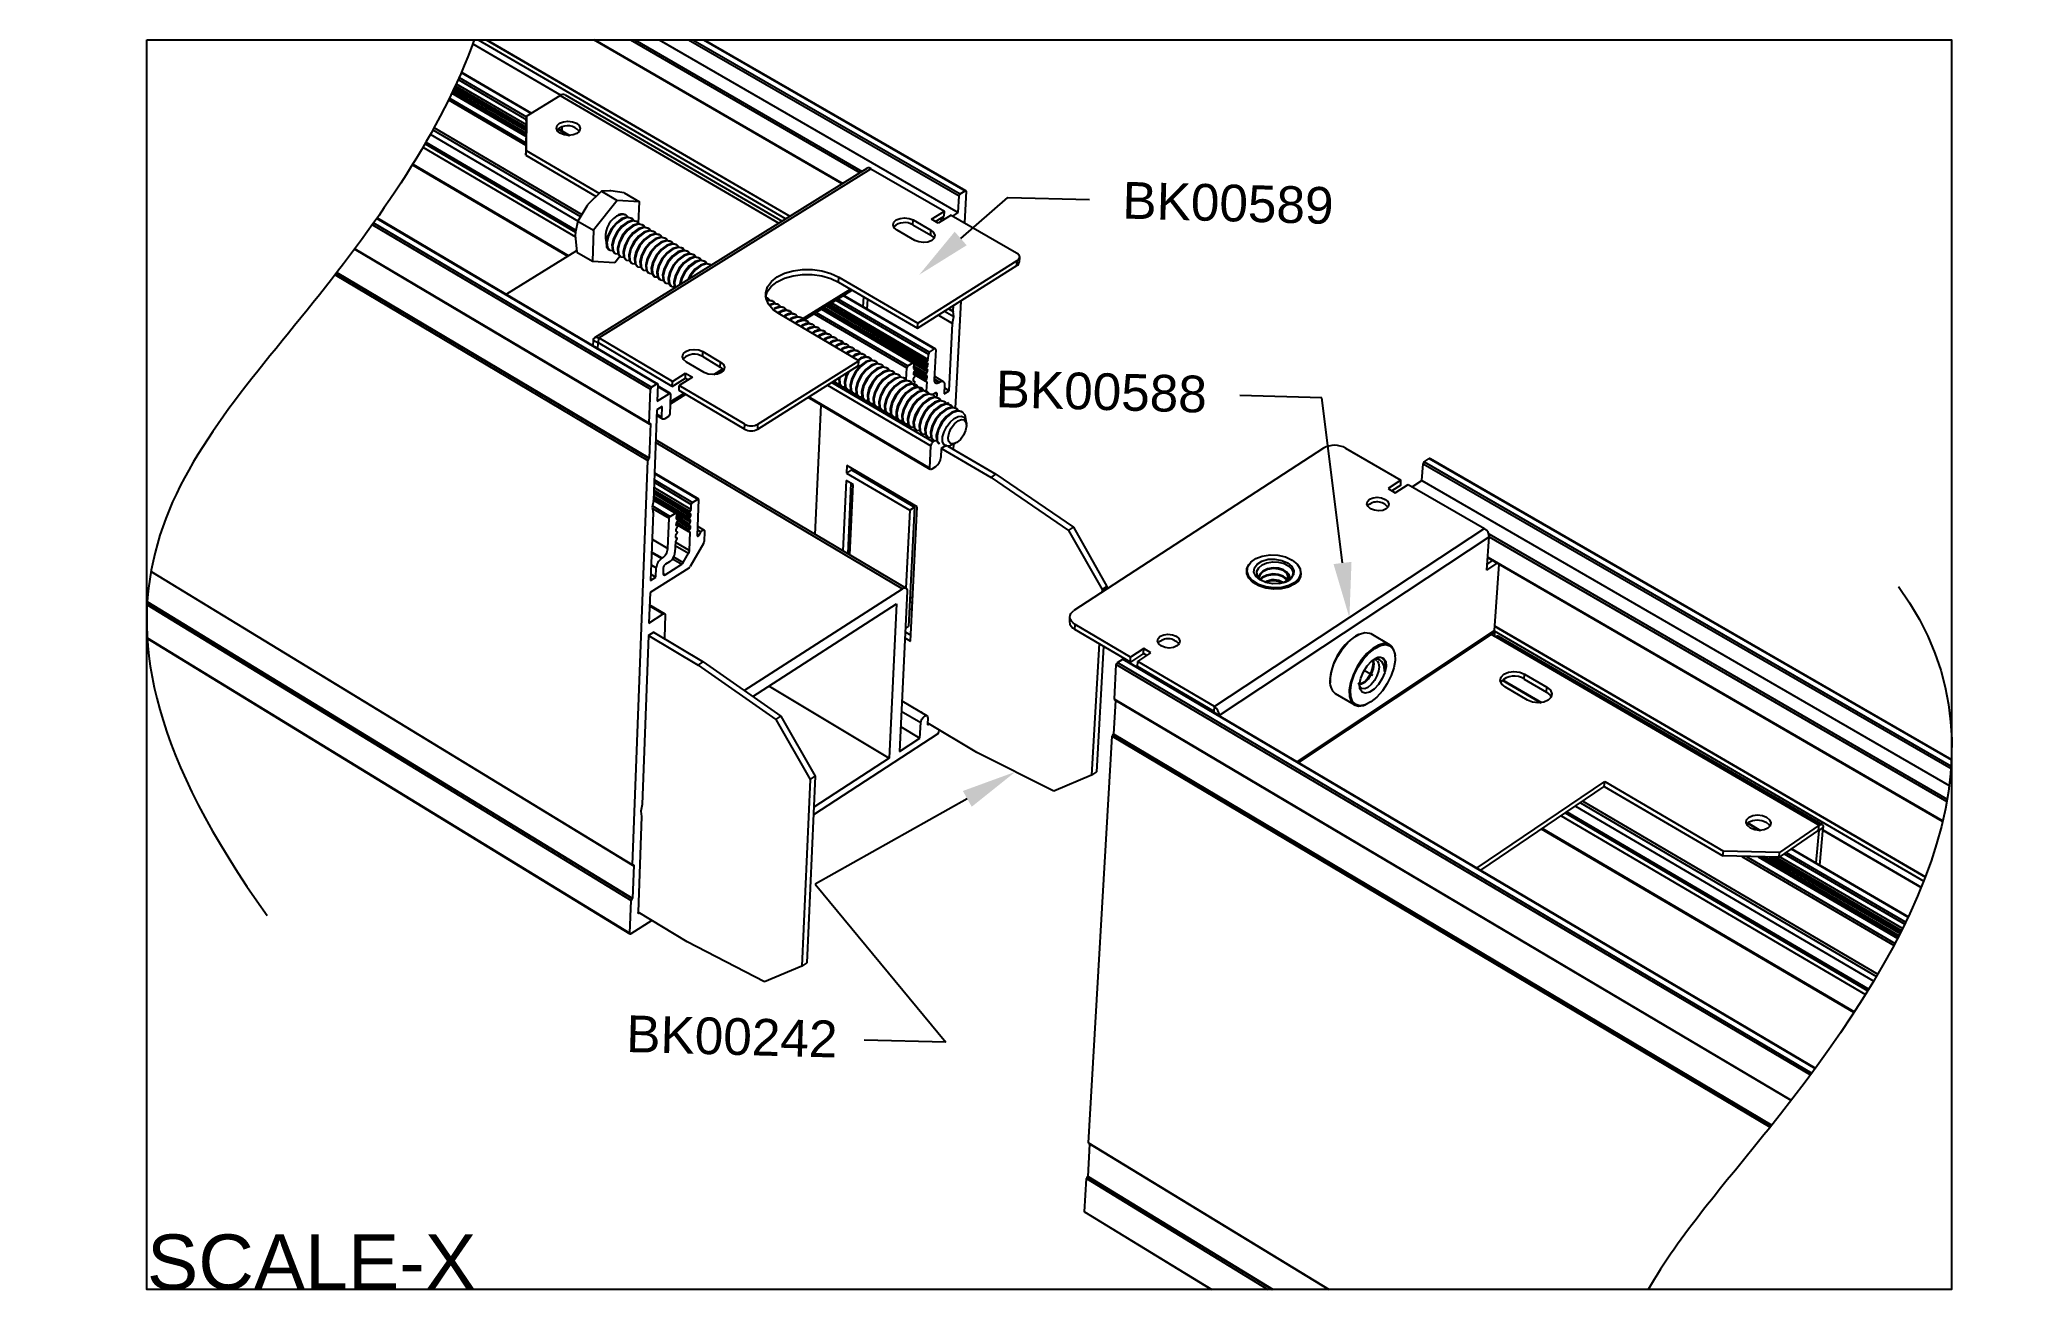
# Model space of a CAD drawing. Extents: x -0.7 to 12.8, y -8.5 to 0.
import ezdxf
from ezdxf import colors
from ezdxf.entities.mleader import LeaderData, LeaderLine
from ezdxf.math import Vec2, Vec3

# ---------------------------------------------------------------- set-up
doc = ezdxf.new("R2010")
doc.units = 0
doc.header["$LTSCALE"] = 0.5
doc.header["$MEASUREMENT"] = 0
doc.linetypes.add('PHANTOM', pattern=[0.5, 0.25, -0.05, 0.05, -0.05, 0.05, -0.05])
for name, color, linetype in [('Brackets', 181, 'CONTINUOUS'), ('Dimension', 10, 'CONTINUOUS'), ('FAB DWG', 221, 'CONTINUOUS'), ('Hardware', 242, 'CONTINUOUS'), ('Housing', 150, 'CONTINUOUS')]:
    doc.layers.add(name, color=color, linetype=linetype)
doc.layers.add('Text-Unprinted', color=131, linetype='CONTINUOUS', plot=False)
doc.styles.add('LSAD_Standard', font='arial.ttf')
doc.styles.get("Standard").update_dxf_attribs({"font": 'arial.ttf'})

msp = doc.modelspace()

# ---------------------------------------------------------------- texts
at = {"layer": 'Text-Unprinted', "ltscale": 0.5, "transparency": 16777216, "style": 'LSAD_Standard'}
msp.add_attdef('SCALE-X', (0, -8.508), 'XEffectiveScaleFactor', height=0.375, dxfattribs=at)

# ---------------------------------------------------------------- linework, layer by layer
at = {"layer": 'Brackets', "linetype": 'Continuous', "transparency": 16777216}
for p, q in [((2.583, -0.52), (2.812, -0.38)), ((2.812, -0.38), (4.302, -1.248)), ((2.847, -0.376), (4.323, -1.235)), ((2.583, -0.52), (2.581, -0.753)), ((2.582, -0.553), (2.583, -0.52)), ((2.582, -0.553), (2.58, -0.786)), ((2.799, -0.609), (2.872, -0.652)), ((2.801, -0.607), (2.878, -0.652)), ((2.826, -0.621), (2.827, -0.594)), ((2.58, -0.786), (2.581, -0.753)), ((2.58, -0.786), (3.059, -1.067)), ((2.581, -0.753), (3.081, -1.046)), ((3.049, -2.028), (4.902, -0.875)), ((3.075, -2.03), (4.928, -0.878)), ((4.928, -0.878), (5.428, -1.167)), ((5.34, -1.222), (5.428, -1.167)), ((5.367, -1.238), (5.426, -1.2)), ((5.475, -1.194), (5.386, -1.249)), ((5.426, -1.2), (5.428, -1.167)), ((5.475, -1.194), (5.918, -1.45)), ((5.226, -1.366), (5.106, -1.296)), ((5.214, -1.261), (5.216, -1.227)), ((5.214, -1.261), (5.335, -1.33)), ((5.216, -1.227), (5.336, -1.297)), ((5.335, -1.33), (5.336, -1.297)), ((5.386, -1.249), (5.34, -1.222)), ((2.925, -1.438), (2.447, -1.733)), ((5.939, -1.481), (5.937, -1.514)), ((4.708, -1.65), (4.71, -1.617)), ((4.71, -1.617), (5.248, -1.93)), ((5.246, -1.964), (5.921, -1.538)), ((5.248, -1.93), (5.923, -1.504)), ((5.921, -1.538), (5.923, -1.504)), ((4.463, -1.901), (4.788, -1.697)), ((4.8, -1.704), (4.471, -1.91)), ((4.708, -1.65), (5.246, -1.964)), ((4.876, -1.818), (4.879, -1.75)), ((4.845, -2.185), (4.307, -1.869)), ((4.903, -1.834), (4.906, -1.766)), ((5.246, -1.964), (5.248, -1.93)), ((3.038, -2.083), (3.04, -2.047)), ((3.071, -2.066), (3.04, -2.047)), ((3.069, -2.101), (3.071, -2.066)), ((3.073, -2.064), (3.071, -2.066)), ((3.074, -2.064), (3.075, -2.03)), ((3.575, -2.36), (3.074, -2.064)), ((3.577, -2.327), (3.075, -2.03)), ((3.783, -2.157), (3.784, -2.123)), ((3.783, -2.157), (3.903, -2.228)), ((3.784, -2.123), (3.905, -2.194)), ((3.577, -2.327), (3.667, -2.27)), ((3.714, -2.297), (3.623, -2.354)), ((3.666, -2.304), (3.667, -2.27)), ((3.667, -2.27), (3.714, -2.297)), ((3.793, -2.265), (3.672, -2.194)), ((3.86, -2.279), (3.92, -2.241)), ((3.921, -2.255), (3.894, -2.273)), ((3.903, -2.228), (3.905, -2.194)), ((4.158, -2.651), (4.843, -2.218)), ((4.159, -2.617), (4.845, -2.185)), ((4.843, -2.218), (4.845, -2.185)), ((3.562, -2.466), (3.655, -2.408)), ((3.667, -2.415), (3.562, -2.481)), ((3.575, -2.36), (3.666, -2.304)), ((3.575, -2.36), (3.577, -2.327)), ((3.622, -2.388), (3.623, -2.354)), ((4.067, -2.651), (3.622, -2.388)), ((4.069, -2.617), (3.623, -2.354)), ((3.666, -2.304), (3.686, -2.315)), ((4.549, -3.367), (4.589, -2.488)), ((4.067, -2.651), (4.069, -2.617)), ((4.158, -2.651), (4.159, -2.617)), ((5.409, -2.782), (5.746, -2.979)), ((5.452, -2.766), (5.779, -2.958)), ((8.009, -2.78), (6.31, -3.886)), ((8.159, -2.781), (8.536, -2.999)), ((4.765, -2.899), (4.763, -2.95)), ((4.796, -2.929), (4.763, -2.95)), ((4.763, -2.95), (5.192, -3.203)), ((5.242, -3.18), (4.765, -2.899)), ((4.797, -2.918), (4.796, -2.929)), ((4.796, -2.929), (5.225, -3.182)), ((5.746, -2.979), (5.779, -2.958)), ((5.779, -2.958), (6.306, -3.318)), ((4.76, -3), (4.738, -3.479)), ((4.808, -3.028), (4.76, -3)), ((4.792, -3.019), (4.77, -3.498)), ((4.785, -3.507), (4.808, -3.028)), ((5.746, -2.979), (6.272, -3.34)), ((8.536, -2.999), (8.448, -3.056)), ((8.448, -3.056), (8.496, -3.084)), ((8.534, -3.032), (8.474, -3.071)), ((8.496, -3.084), (8.584, -3.027)), ((8.534, -3.032), (8.536, -2.999)), ((8.584, -3.027), (9.104, -3.327)), ((5.192, -3.203), (5.166, -3.733)), ((5.225, -3.182), (5.185, -3.994)), ((5.192, -3.203), (5.225, -3.182)), ((5.197, -4.094), (5.242, -3.18)), ((6.272, -3.34), (6.306, -3.318)), ((6.272, -3.34), (6.502, -3.743)), ((6.306, -3.318), (6.535, -3.721)), ((9.104, -3.327), (7.266, -4.54)), ((7.3, -4.599), (9.137, -3.385)), ((9.12, -3.611), (9.137, -3.385)), ((7.498, -3.649), (7.494, -3.64)), ((9.12, -3.611), (9.191, -3.564)), ((9.124, -3.569), (9.159, -3.545)), ((9.203, -3.571), (9.17, -4.022)), ((6.502, -3.743), (6.501, -3.762)), ((6.502, -3.743), (6.535, -3.721)), ((6.535, -3.721), (6.534, -3.74)), ((7.763, -3.673), (7.748, -3.689)), ((7.844, -3.662), (7.839, -3.671)), ((3.414, -4.055), (3.752, -4.258)), ((3.448, -4.033), (3.786, -4.236)), ((5.162, -4.031), (5.199, -4.054)), ((5.163, -4.009), (5.185, -3.994)), ((6.281, -3.961), (6.282, -3.927)), ((6.316, -4.014), (6.318, -3.98)), ((6.694, -4.237), (6.316, -4.014)), ((6.696, -4.203), (6.318, -3.98)), ((9.17, -4.022), (7.829, -4.914)), ((7.841, -4.921), (9.152, -4.048)), ((8.247, -4.048), (8.252, -4.046)), ((8.331, -4.043), (8.46, -4.119)), ((9.176, -4.033), (9.152, -4.048)), ((9.152, -4.048), (9.181, -4.065)), ((9.174, -4.061), (9.176, -4.033)), ((5.16, -4.072), (5.197, -4.094)), ((6.481, -4.111), (6.43, -5.006)), ((6.512, -4.13), (6.463, -4.984)), ((6.784, -4.178), (6.694, -4.237)), ((6.786, -4.144), (6.696, -4.203)), ((6.744, -4.232), (6.834, -4.173)), ((6.784, -4.178), (6.786, -4.144)), ((6.806, -4.191), (6.784, -4.178)), ((6.834, -4.173), (6.786, -4.144)), ((8.496, -4.188), (8.497, -4.194)), ((9.181, -4.065), (11.382, -5.347)), ((9.202, -4.062), (11.403, -5.343)), ((3.752, -4.258), (3.786, -4.236)), ((3.752, -4.258), (4.281, -4.627)), ((3.786, -4.236), (4.315, -4.604)), ((6.694, -4.237), (6.696, -4.203)), ((6.742, -4.266), (6.744, -4.232)), ((7.264, -4.574), (6.742, -4.266)), ((7.266, -4.54), (6.744, -4.232)), ((8.286, -4.292), (8.345, -4.326)), ((9.375, -4.353), (9.378, -4.319)), ((9.378, -4.319), (9.529, -4.408)), ((8.054, -4.347), (8.055, -4.377)), ((8.055, -4.382), (8.055, -4.377)), ((8.22, -4.528), (8.091, -4.452)), ((9.398, -4.495), (9.247, -4.407)), ((9.375, -4.353), (9.527, -4.441)), ((9.527, -4.441), (9.529, -4.408)), ((7.264, -4.574), (7.266, -4.54)), ((7.267, -4.58), (7.3, -4.599)), ((7.267, -4.58), (7.267, -4.582)), ((8.303, -4.524), (8.298, -4.526)), ((4.281, -4.627), (4.315, -4.604)), ((4.281, -4.627), (4.515, -5.035)), ((4.315, -4.604), (4.549, -5.013)), ((5.648, -4.852), (5.315, -4.653)), ((7.3, -4.599), (7.3, -4.601)), ((6.174, -5.116), (5.648, -4.852)), ((6.463, -4.984), (6.43, -5.006)), ((4.515, -5.035), (4.457, -6.306)), ((4.549, -5.013), (4.492, -6.284)), ((4.515, -5.035), (4.549, -5.013)), ((6.43, -5.006), (6.174, -5.116)), ((9.054, -5.638), (9.923, -5.05)), ((9.079, -5.653), (9.92, -5.083)), ((9.92, -5.083), (9.923, -5.05)), ((9.92, -5.083), (10.728, -5.556)), ((9.923, -5.05), (10.731, -5.523)), ((11.379, -5.381), (11.11, -5.565)), ((11.382, -5.347), (11.113, -5.532)), ((11.362, -5.603), (11.382, -5.382)), ((11.379, -5.381), (11.382, -5.347)), ((11.382, -5.382), (11.379, -5.381)), ((11.382, -5.382), (11.409, -5.363)), ((11.387, -5.618), (11.409, -5.363)), ((10.728, -5.556), (10.731, -5.523)), ((11.113, -5.532), (10.731, -5.523)), ((11.11, -5.565), (11.113, -5.532)), ((11.11, -5.565), (10.728, -5.556)), ((3.677, -6.142), (3.343, -5.938)), ((4.203, -6.414), (3.677, -6.142)), ((4.457, -6.306), (4.203, -6.414)), ((4.492, -6.284), (4.457, -6.306))]:
    msp.add_line(p, q, dxfattribs=at)
at = {"layer": 'Brackets', "linetype": 'Continuous', "transparency": 16777216, "flags": 128}
for points in [[(2.809, -0.569), (2.835, -0.559), (2.865, -0.555), (2.897, -0.559), (2.923, -0.569), (2.942, -0.585), (2.949, -0.604), (2.944, -0.622), (2.927, -0.638), (2.901, -0.648), (2.87, -0.652), (2.839, -0.648), (2.812, -0.637), (2.794, -0.622), (2.787, -0.603), (2.792, -0.585), (2.809, -0.569)], [(2.791, -0.618), (2.791, -0.618), (2.808, -0.602)], [(5.106, -1.296), (5.087, -1.28), (5.08, -1.261), (5.084, -1.242), (5.101, -1.227), (5.127, -1.216), (5.157, -1.212), (5.189, -1.216), (5.216, -1.227)], [(5.336, -1.297), (5.355, -1.313), (5.363, -1.332), (5.358, -1.35), (5.342, -1.366), (5.316, -1.377), (5.285, -1.38), (5.254, -1.376), (5.226, -1.366)], [(5.335, -1.33), (5.354, -1.346), (5.357, -1.352)], [(5.918, -1.45), (5.927, -1.456), (5.933, -1.463), (5.937, -1.47), (5.939, -1.477), (5.938, -1.485), (5.935, -1.492), (5.93, -1.499), (5.923, -1.504)], [(4.211, -1.755), (4.223, -1.716), (4.249, -1.68), (4.289, -1.649), (4.339, -1.624), (4.398, -1.607), (4.462, -1.598), (4.528, -1.598), (4.593, -1.608), (4.655, -1.625), (4.708, -1.65)], [(4.307, -1.869), (4.263, -1.838), (4.232, -1.801), (4.215, -1.762), (4.212, -1.722), (4.224, -1.682), (4.251, -1.646), (4.29, -1.615), (4.34, -1.59), (4.399, -1.573), (4.463, -1.564), (4.53, -1.565), (4.595, -1.574), (4.656, -1.592), (4.71, -1.617)], [(3.04, -2.047), (3.04, -2.04), (3.043, -2.035), (3.046, -2.03), (3.05, -2.027), (3.056, -2.025), (3.062, -2.025), (3.068, -2.027), (3.075, -2.03)], [(3.672, -2.194), (3.653, -2.177), (3.646, -2.158), (3.651, -2.139), (3.668, -2.123), (3.694, -2.112), (3.725, -2.108), (3.757, -2.112), (3.784, -2.123)], [(3.905, -2.194), (3.924, -2.211), (3.931, -2.23), (3.926, -2.249), (3.909, -2.265), (3.883, -2.276), (3.852, -2.28), (3.82, -2.276), (3.793, -2.265)], [(3.903, -2.228), (3.922, -2.244), (3.926, -2.25)], [(8.435, -3.194), (8.412, -3.204), (8.384, -3.207), (8.355, -3.203), (8.329, -3.193), (8.312, -3.178), (8.304, -3.161), (8.308, -3.143), (8.322, -3.128), (8.346, -3.119), (8.374, -3.115), (8.403, -3.119), (8.428, -3.129), (8.446, -3.144), (8.453, -3.161), (8.45, -3.179), (8.435, -3.194)], [(7.796, -3.542), (7.829, -3.57), (7.849, -3.602), (7.853, -3.635), (7.841, -3.667), (7.813, -3.695), (7.773, -3.716), (7.724, -3.729), (7.67, -3.732), (7.616, -3.724), (7.567, -3.708), (7.527, -3.683), (7.5, -3.653), (7.489, -3.62), (7.493, -3.586), (7.513, -3.556), (7.547, -3.531), (7.592, -3.515), (7.645, -3.507), (7.699, -3.509), (7.751, -3.521), (7.796, -3.542)], [(7.81, -3.707), (7.77, -3.726), (7.721, -3.738), (7.669, -3.74), (7.616, -3.733), (7.568, -3.717), (7.528, -3.694), (7.5, -3.665), (7.486, -3.633), (7.486, -3.6), (7.502, -3.57), (7.502, -3.569)], [(7.839, -3.671), (7.836, -3.676), (7.809, -3.703), (7.77, -3.724), (7.722, -3.736), (7.669, -3.739), (7.617, -3.732), (7.569, -3.715), (7.53, -3.691), (7.504, -3.662), (7.498, -3.649)], [(7.764, -3.562), (7.793, -3.586), (7.806, -3.614), (7.804, -3.643), (7.785, -3.67), (7.753, -3.69), (7.71, -3.701), (7.663, -3.703), (7.617, -3.694), (7.578, -3.677), (7.549, -3.652), (7.535, -3.624), (7.538, -3.595), (7.557, -3.569), (7.589, -3.549), (7.631, -3.537), (7.678, -3.536), (7.724, -3.544), (7.764, -3.562)], [(7.586, -3.68), (7.57, -3.666), (7.557, -3.643), (7.556, -3.618), (7.568, -3.595), (7.591, -3.575), (7.623, -3.561), (7.663, -3.554), (7.703, -3.556), (7.741, -3.566), (7.773, -3.583), (7.794, -3.605), (7.802, -3.63), (7.796, -3.655), (7.789, -3.665), (7.789, -3.665)], [(7.763, -3.673), (7.768, -3.653), (7.759, -3.632), (7.736, -3.614), (7.703, -3.603), (7.665, -3.6), (7.627, -3.607), (7.595, -3.622), (7.575, -3.644), (7.569, -3.665)], [(7.759, -3.625), (7.737, -3.609), (7.703, -3.598), (7.666, -3.595), (7.627, -3.602), (7.596, -3.617), (7.575, -3.639), (7.57, -3.66)], [(7.76, -3.676), (7.756, -3.668), (7.734, -3.651), (7.701, -3.64), (7.663, -3.637), (7.624, -3.644), (7.593, -3.659), (7.579, -3.674)], [(7.759, -3.68), (7.757, -3.674), (7.734, -3.657), (7.7, -3.645), (7.663, -3.642), (7.624, -3.649), (7.593, -3.664), (7.582, -3.676)], [(7.708, -3.702), (7.745, -3.693), (7.77, -3.677), (7.78, -3.658), (7.774, -3.64), (7.759, -3.625)], [(6.318, -3.98), (6.304, -3.97), (6.293, -3.958), (6.286, -3.946), (6.283, -3.933), (6.284, -3.92), (6.289, -3.907), (6.298, -3.896), (6.31, -3.886)], [(7.011, -4.127), (6.988, -4.137), (6.959, -4.141), (6.93, -4.137), (6.904, -4.127), (6.887, -4.112), (6.879, -4.094), (6.883, -4.076), (6.898, -4.061), (6.922, -4.051), (6.95, -4.047), (6.98, -4.051), (7.005, -4.061), (7.023, -4.076), (7.03, -4.094), (7.026, -4.112), (7.011, -4.127)], [(8.055, -4.352), (8.063, -4.302), (8.08, -4.249), (8.106, -4.196), (8.138, -4.146), (8.175, -4.103), (8.214, -4.069), (8.253, -4.046), (8.289, -4.036), (8.321, -4.039), (8.331, -4.043)], [(8.496, -4.188), (8.49, -4.159), (8.474, -4.131), (8.45, -4.114), (8.419, -4.111), (8.382, -4.122), (8.344, -4.144), (8.304, -4.179), (8.268, -4.222), (8.235, -4.272), (8.21, -4.325), (8.192, -4.378), (8.184, -4.428)], [(8.192, -4.428), (8.2, -4.377), (8.218, -4.323), (8.245, -4.269), (8.279, -4.219), (8.317, -4.177), (8.357, -4.144), (8.396, -4.124), (8.432, -4.118), (8.461, -4.126), (8.483, -4.148), (8.495, -4.181), (8.497, -4.225), (8.488, -4.275), (8.47, -4.329), (8.443, -4.383), (8.41, -4.433), (8.372, -4.475), (8.332, -4.508), (8.293, -4.528), (8.257, -4.534), (8.228, -4.526), (8.206, -4.505), (8.194, -4.471), (8.192, -4.428)], [(8.343, -4.227), (8.346, -4.245), (8.341, -4.28), (8.328, -4.316), (8.308, -4.349), (8.285, -4.373), (8.263, -4.385), (8.245, -4.383), (8.245, -4.383)], [(8.346, -4.224), (8.351, -4.248), (8.346, -4.283), (8.333, -4.318), (8.313, -4.352), (8.29, -4.376), (8.268, -4.388), (8.25, -4.386), (8.25, -4.386)], [(8.254, -4.386), (8.262, -4.346), (8.28, -4.303), (8.306, -4.263), (8.336, -4.231), (8.368, -4.21), (8.396, -4.203), (8.418, -4.211), (8.432, -4.233), (8.435, -4.266), (8.427, -4.307), (8.409, -4.349), (8.383, -4.389), (8.353, -4.421), (8.322, -4.442), (8.293, -4.449), (8.271, -4.441), (8.257, -4.419), (8.254, -4.386)], [(8.254, -4.386), (8.262, -4.346), (8.28, -4.303), (8.306, -4.263), (8.336, -4.231), (8.368, -4.21), (8.396, -4.203), (8.418, -4.211), (8.432, -4.233), (8.435, -4.266), (8.427, -4.307), (8.409, -4.349), (8.383, -4.389), (8.353, -4.421), (8.322, -4.442), (8.293, -4.449), (8.271, -4.441), (8.257, -4.419), (8.254, -4.386)], [(8.373, -4.228), (8.383, -4.245), (8.387, -4.269), (8.383, -4.299), (8.372, -4.331), (8.355, -4.362), (8.334, -4.389), (8.311, -4.409), (8.289, -4.418), (8.27, -4.417), (8.258, -4.404), (8.255, -4.391)], [(8.425, -4.301), (8.422, -4.264), (8.409, -4.236), (8.387, -4.219), (8.36, -4.217), (8.351, -4.22)], [(8.404, -4.205), (8.404, -4.205), (8.423, -4.227), (8.43, -4.265), (8.425, -4.301)], [(9.247, -4.407), (9.223, -4.387), (9.212, -4.363), (9.217, -4.339), (9.237, -4.319), (9.267, -4.306), (9.305, -4.301), (9.344, -4.306), (9.378, -4.319)], [(8.184, -4.428), (8.186, -4.471), (8.197, -4.504), (8.218, -4.527), (8.246, -4.536), (8.28, -4.533), (8.298, -4.526)], [(9.529, -4.408), (9.553, -4.428), (9.564, -4.452), (9.559, -4.476), (9.539, -4.496), (9.509, -4.509), (9.471, -4.514), (9.432, -4.509), (9.398, -4.495)], [(9.527, -4.441), (9.551, -4.461), (9.559, -4.477)], [(11.034, -5.368), (11.008, -5.379), (10.977, -5.383), (10.944, -5.379), (10.915, -5.368), (10.895, -5.35), (10.886, -5.33), (10.889, -5.31), (10.905, -5.293), (10.931, -5.281), (10.963, -5.277), (10.996, -5.281), (11.024, -5.293), (11.045, -5.31), (11.054, -5.33), (11.05, -5.351), (11.034, -5.368)], [(10.889, -5.339), (10.902, -5.326), (10.928, -5.315), (10.96, -5.311), (10.993, -5.315), (11.022, -5.326), (11.042, -5.344), (11.049, -5.355)], [(11.382, -5.347), (11.388, -5.344), (11.394, -5.342), (11.398, -5.341), (11.403, -5.343), (11.406, -5.346), (11.408, -5.35), (11.409, -5.356), (11.409, -5.363)]]:
    msp.add_lwpolyline(points, dxfattribs=at)
at = {"layer": 'Brackets', "linetype": 'Continuous', "transparency": 16777216}
for centre, radius, start, end in [((2.833, -0.408), 0.035, 66.6331, 127.8058), ((2.864, -0.689), 0.103, 39.722, 123.0526), ((4.913, -0.897), 0.0246, 53.0699, 117.2395), ((5.158, -1.353), 0.108, 58.6627, 132.7772), ((5.907, -1.511), 0.0307, 297.5918, 353.5026), ((3.072, -2.065), 0.00193, 48.0072, 183.4214), ((3.726, -2.25), 0.109, 58.4679, 133.7246), ((4.113, -2.569), 0.0937, 240.9596, 298.6738), ((4.114, -2.535), 0.0938, 240.9678, 298.6631), ((8.084, -2.916), 0.155, 60.8639, 118.7778), ((8.373, -3.239), 0.0927, 37.4876, 134.4131), ((9.07, -3.385), 0.0674, 0.0693, 59.0982), ((7.727, -3.652), 0.0409, 329.5871, 40.1888), ((7.774, -3.633), 0.0823, 296.3362, 34.1469), ((7.669, -3.799), 0.122, 58.2389, 118.4117), ((7.668, -3.816), 0.132, 63.5924, 112.6827), ((7.711, -3.59), 0.109, 291.6974, 316.234), ((6.34, -3.959), 0.0599, 181.6272, 246.1536), ((8.441, -4.385), 0.389, 119.9629, 174.3263), ((9.182, -4.022), 0.0122, 180.1515, 239.0383), ((6.95, -4.171), 0.093, 37.6214, 135.4964), ((9.194, -4.081), 0.0204, 68.6367, 131.363), ((8.353, -4.248), 0.0274, 44.2758, 99.6817), ((8.388, -4.25), 0.0448, 33.6668, 126.1929), ((8.321, -4.263), 0.111, 340.0465, 19.7793), ((8.149, -4.374), 0.0972, 166.4344, 233.2297), ((9.307, -4.46), 0.128, 57.4715, 135.4056), ((7.261, -4.58), 0.00633, 0.7835, 58.5564), ((7.23, -4.6), 0.0697, 0.7748, 58.5637), ((11.38, -5.381), 0.00146, 340.2388, 138.9537)]:
    msp.add_arc(centre, radius, start, end, dxfattribs=at)
at = {"layer": 'Dimension', "transparency": 16777216}
for points, knots in [([(2.228, 0), (2.007, -0.621), (0.697, -2.486), (-0.73, -3.804), (0.818, -5.962)], [0.510005, 0.510005, 0.510005, 0.510005, 1, 2, 2, 2, 2]), ([(11.922, -3.721), (12.792, -4.912), (11.66, -6.741), (10.435, -8.136), (10.218, -8.508)], [0, 0, 0, 0, 1, 1.32827, 1.32827, 1.32827, 1.32827])]:
    msp.add_open_spline(points, degree=3, knots=knots, dxfattribs=at)
at = {"layer": 'FAB DWG', "linetype": 'Continuous', "transparency": 16777216}
for p, q in [((4.22, -1.756), (4.225, -1.758)), ((4.491, -1.914), (4.496, -1.917)), ((5.409, -2.782), (5.442, -2.76)), ((3.414, -4.055), (3.448, -4.033))]:
    msp.add_line(p, q, dxfattribs=at)
at = {"layer": 'Hardware', "linetype": 'Continuous', "transparency": 16777216}
for p, q in [((3.095, -1.032), (3, -1.125)), ((3.095, -1.032), (3.2, -1.094)), ((3.248, -1.042), (3.157, -1.028)), ((3.248, -1.042), (3.353, -1.103)), ((3.2, -1.094), (3.039, -1.297)), ((3.353, -1.103), (3.2, -1.094)), ((3.297, -1.215), (3.301, -1.218)), ((3.347, -1.249), (3.353, -1.103)), ((2.934, -1.235), (3.039, -1.297)), ((3.039, -1.297), (3.032, -1.508)), ((3.335, -1.237), (3.34, -1.24)), ((3.373, -1.26), (3.378, -1.263)), ((3.412, -1.282), (3.416, -1.285)), ((3.45, -1.305), (3.455, -1.307)), ((3.488, -1.327), (3.493, -1.33)), ((3.527, -1.35), (3.531, -1.352)), ((2.927, -1.447), (3.032, -1.508)), ((3.15, -1.433), (3.145, -1.43)), ((3.188, -1.455), (3.183, -1.452)), ((3.185, -1.517), (3.219, -1.473)), ((3.226, -1.478), (3.222, -1.475)), ((3.565, -1.372), (3.57, -1.375)), ((3.603, -1.395), (3.608, -1.397)), ((3.642, -1.417), (3.647, -1.42)), ((3.68, -1.44), (3.685, -1.442)), ((3.719, -1.462), (3.723, -1.465)), ((3.757, -1.485), (3.762, -1.487)), ((3.032, -1.508), (3.185, -1.517)), ((3.265, -1.5), (3.26, -1.497)), ((3.303, -1.523), (3.298, -1.52)), ((3.341, -1.545), (3.336, -1.542)), ((3.38, -1.568), (3.375, -1.565)), ((3.418, -1.59), (3.413, -1.587)), ((3.456, -1.613), (3.451, -1.61)), ((3.796, -1.507), (3.8, -1.51)), ((3.834, -1.53), (3.839, -1.532)), ((3.495, -1.635), (3.49, -1.632)), ((3.533, -1.658), (3.528, -1.655)), ((3.571, -1.68), (3.567, -1.677)), ((4.259, -1.778), (4.263, -1.781)), ((4.297, -1.801), (4.302, -1.804)), ((4.336, -1.823), (4.341, -1.826)), ((4.375, -1.846), (4.38, -1.849)), ((4.414, -1.869), (4.418, -1.872)), ((4.452, -1.891), (4.457, -1.894)), ((4.53, -1.937), (4.535, -1.94)), ((4.569, -1.96), (4.573, -1.962)), ((4.607, -1.982), (4.612, -1.985)), ((4.646, -2.005), (4.651, -2.008)), ((4.685, -2.028), (4.69, -2.031)), ((4.724, -2.051), (4.729, -2.053)), ((4.763, -2.073), (4.768, -2.076)), ((4.802, -2.096), (4.807, -2.099)), ((4.841, -2.119), (4.846, -2.122)), ((4.88, -2.142), (4.885, -2.145)), ((4.919, -2.165), (4.924, -2.167)), ((4.958, -2.187), (4.962, -2.19)), ((4.997, -2.21), (5.001, -2.213)), ((5.036, -2.233), (5.04, -2.236)), ((5.075, -2.256), (5.079, -2.259)), ((5.114, -2.279), (5.119, -2.282)), ((4.678, -2.323), (4.688, -2.335)), ((4.693, -2.338), (4.688, -2.335)), ((4.731, -2.361), (4.727, -2.358)), ((4.77, -2.384), (4.765, -2.381)), ((4.809, -2.407), (4.804, -2.404)), ((4.848, -2.43), (4.843, -2.427)), ((5.153, -2.302), (5.158, -2.304)), ((5.192, -2.324), (5.197, -2.327)), ((5.216, -2.349), (5.242, -2.365)), ((5.231, -2.347), (5.236, -2.35)), ((5.255, -2.372), (5.281, -2.388)), ((5.27, -2.37), (5.275, -2.373)), ((5.307, -2.403), (5.307, -2.4)), ((5.309, -2.393), (5.314, -2.396)), ((5.348, -2.416), (5.353, -2.419)), ((4.887, -2.453), (4.882, -2.45)), ((4.926, -2.476), (4.921, -2.473)), ((4.965, -2.498), (4.96, -2.496)), ((5.004, -2.521), (4.999, -2.518)), ((5.043, -2.544), (5.038, -2.541)), ((5.082, -2.567), (5.077, -2.564)), ((5.387, -2.439), (5.392, -2.442)), ((5.427, -2.462), (5.431, -2.465)), ((5.466, -2.485), (5.471, -2.488)), ((5.505, -2.508), (5.51, -2.511)), ((5.544, -2.531), (5.554, -2.536)), ((5.121, -2.59), (5.116, -2.587)), ((5.16, -2.613), (5.156, -2.61)), ((5.2, -2.636), (5.195, -2.633)), ((5.239, -2.659), (5.234, -2.656)), ((5.278, -2.682), (5.273, -2.679)), ((5.317, -2.705), (5.312, -2.702)), ((5.578, -2.609), (5.579, -2.619)), ((5.356, -2.728), (5.351, -2.725)), ((5.395, -2.751), (5.39, -2.748)), ((5.499, -2.749), (5.474, -2.761)), ((5.498, -2.749), (5.502, -2.746)), ((5.504, -2.747), (5.499, -2.749))]:
    msp.add_line(p, q, dxfattribs=at)
at = {"layer": 'Hardware', "linetype": 'Continuous', "transparency": 16777216, "flags": 128}
for points in [[(3.157, -1.028), (3.151, -1.028), (3.095, -1.032)], [(3, -1.125), (2.994, -1.132), (2.934, -1.235)], [(3.297, -1.215), (3.265, -1.209), (3.229, -1.22), (3.193, -1.248), (3.16, -1.288), (3.137, -1.332), (3.126, -1.375), (3.129, -1.41), (3.145, -1.43)], [(3.315, -1.233), (3.302, -1.218), (3.27, -1.211), (3.234, -1.223), (3.197, -1.251), (3.165, -1.291), (3.142, -1.334), (3.131, -1.378), (3.134, -1.412), (3.15, -1.433), (3.17, -1.435)], [(3.277, -1.211), (3.263, -1.195), (3.232, -1.189), (3.196, -1.201)], [(2.934, -1.235), (2.917, -1.308), (2.916, -1.332)], [(2.916, -1.332), (2.923, -1.422), (2.927, -1.447)], [(3.335, -1.237), (3.304, -1.231), (3.268, -1.243), (3.231, -1.27), (3.198, -1.31), (3.176, -1.354), (3.165, -1.397), (3.168, -1.432), (3.183, -1.452)], [(3.353, -1.256), (3.34, -1.24), (3.309, -1.234), (3.272, -1.246), (3.236, -1.273), (3.203, -1.313), (3.18, -1.357), (3.169, -1.4), (3.173, -1.435), (3.188, -1.455), (3.208, -1.458)], [(3.373, -1.26), (3.342, -1.253), (3.306, -1.265), (3.269, -1.293), (3.236, -1.333), (3.214, -1.377), (3.203, -1.42), (3.206, -1.455), (3.222, -1.475)], [(3.392, -1.278), (3.378, -1.263), (3.347, -1.256), (3.311, -1.268), (3.274, -1.296), (3.241, -1.336), (3.219, -1.379), (3.208, -1.423), (3.211, -1.457), (3.226, -1.478), (3.247, -1.48)], [(3.412, -1.282), (3.38, -1.276), (3.344, -1.288), (3.308, -1.315), (3.275, -1.355), (3.252, -1.399), (3.241, -1.442), (3.244, -1.477), (3.26, -1.497)], [(3.43, -1.301), (3.416, -1.285), (3.385, -1.279), (3.349, -1.291), (3.312, -1.318), (3.279, -1.358), (3.257, -1.402), (3.246, -1.445), (3.249, -1.48), (3.265, -1.5), (3.285, -1.503)], [(3.45, -1.305), (3.419, -1.298), (3.383, -1.31), (3.346, -1.338), (3.313, -1.378), (3.291, -1.422), (3.28, -1.465), (3.283, -1.5), (3.298, -1.52)], [(3.468, -1.323), (3.455, -1.308), (3.424, -1.301), (3.387, -1.313), (3.351, -1.341), (3.318, -1.381), (3.295, -1.424), (3.284, -1.468), (3.287, -1.502), (3.303, -1.523), (3.323, -1.525)], [(3.488, -1.327), (3.457, -1.321), (3.421, -1.333), (3.384, -1.36), (3.351, -1.4), (3.329, -1.444), (3.318, -1.487), (3.321, -1.522), (3.336, -1.542)], [(3.507, -1.346), (3.493, -1.33), (3.462, -1.324), (3.426, -1.335), (3.389, -1.363), (3.356, -1.403), (3.334, -1.447), (3.323, -1.49), (3.326, -1.525), (3.341, -1.545), (3.362, -1.548)], [(3.527, -1.35), (3.495, -1.343), (3.459, -1.355), (3.423, -1.383), (3.39, -1.423), (3.367, -1.467), (3.356, -1.51), (3.359, -1.545), (3.375, -1.565)], [(3.545, -1.368), (3.532, -1.352), (3.5, -1.346), (3.464, -1.358), (3.428, -1.386), (3.394, -1.426), (3.372, -1.469), (3.361, -1.513), (3.364, -1.547), (3.38, -1.568), (3.4, -1.57)], [(3.565, -1.372), (3.534, -1.366), (3.498, -1.378), (3.461, -1.405), (3.428, -1.445), (3.406, -1.489), (3.395, -1.532), (3.398, -1.567), (3.413, -1.587)], [(3.584, -1.391), (3.57, -1.375), (3.539, -1.369), (3.503, -1.38), (3.466, -1.408), (3.433, -1.448), (3.41, -1.492), (3.399, -1.535), (3.402, -1.57), (3.418, -1.59), (3.438, -1.593)], [(3.603, -1.395), (3.572, -1.388), (3.536, -1.4), (3.5, -1.428), (3.466, -1.468), (3.444, -1.512), (3.433, -1.555), (3.436, -1.59), (3.451, -1.61)], [(3.622, -1.413), (3.608, -1.397), (3.577, -1.391), (3.541, -1.403), (3.504, -1.431), (3.471, -1.471), (3.449, -1.514), (3.438, -1.558), (3.441, -1.592), (3.456, -1.613), (3.477, -1.615)], [(3.642, -1.417), (3.611, -1.411), (3.575, -1.423), (3.538, -1.45), (3.505, -1.49), (3.482, -1.534), (3.471, -1.577), (3.474, -1.612), (3.49, -1.632)], [(3.66, -1.436), (3.647, -1.42), (3.616, -1.414), (3.579, -1.425), (3.543, -1.453), (3.51, -1.493), (3.487, -1.537), (3.476, -1.58), (3.479, -1.615), (3.495, -1.635), (3.515, -1.638)], [(3.68, -1.44), (3.649, -1.433), (3.613, -1.445), (3.576, -1.473), (3.543, -1.513), (3.521, -1.557), (3.51, -1.6), (3.513, -1.635), (3.528, -1.655)], [(3.699, -1.458), (3.685, -1.442), (3.654, -1.436), (3.618, -1.448), (3.581, -1.476), (3.548, -1.516), (3.526, -1.559), (3.515, -1.603), (3.518, -1.638), (3.533, -1.658), (3.554, -1.66)], [(3.719, -1.462), (3.688, -1.456), (3.652, -1.468), (3.615, -1.495), (3.582, -1.535), (3.559, -1.579), (3.548, -1.623), (3.551, -1.657), (3.567, -1.677)], [(3.737, -1.481), (3.724, -1.465), (3.692, -1.459), (3.656, -1.47), (3.62, -1.498), (3.587, -1.538), (3.564, -1.582), (3.553, -1.625), (3.556, -1.66), (3.572, -1.68), (3.592, -1.683)], [(3.757, -1.485), (3.726, -1.478), (3.69, -1.49), (3.653, -1.518), (3.62, -1.558), (3.598, -1.602), (3.587, -1.645), (3.59, -1.68), (3.596, -1.688)], [(3.776, -1.503), (3.762, -1.487), (3.731, -1.481), (3.695, -1.493), (3.658, -1.521), (3.625, -1.561), (3.603, -1.605), (3.592, -1.648), (3.594, -1.683), (3.597, -1.687)], [(3.796, -1.507), (3.765, -1.501), (3.728, -1.513), (3.692, -1.54), (3.659, -1.58), (3.636, -1.624), (3.625, -1.668), (3.625, -1.67)], [(3.814, -1.526), (3.801, -1.51), (3.769, -1.504), (3.733, -1.516), (3.697, -1.543), (3.664, -1.583), (3.641, -1.627), (3.631, -1.666)], [(3.834, -1.53), (3.803, -1.523), (3.767, -1.535), (3.73, -1.563), (3.697, -1.603), (3.682, -1.632)], [(3.839, -1.532), (3.808, -1.526), (3.772, -1.538), (3.735, -1.566), (3.702, -1.606), (3.69, -1.629)], [(4.259, -1.778), (4.228, -1.772), (4.221, -1.774)], [(4.239, -1.774), (4.225, -1.758), (4.225, -1.758)], [(4.277, -1.797), (4.264, -1.781), (4.232, -1.775), (4.225, -1.777)], [(4.297, -1.801), (4.266, -1.795), (4.236, -1.805)], [(4.316, -1.819), (4.302, -1.804), (4.271, -1.797), (4.237, -1.809)], [(4.336, -1.823), (4.305, -1.817), (4.269, -1.829)], [(4.355, -1.842), (4.341, -1.826), (4.31, -1.82), (4.274, -1.832), (4.269, -1.836)], [(4.393, -1.865), (4.38, -1.849), (4.349, -1.843), (4.313, -1.855), (4.303, -1.862)], [(4.432, -1.888), (4.418, -1.872), (4.387, -1.865), (4.351, -1.878), (4.338, -1.888)], [(4.471, -1.91), (4.457, -1.894), (4.426, -1.888), (4.39, -1.9), (4.377, -1.91)], [(4.51, -1.933), (4.496, -1.917), (4.465, -1.911), (4.429, -1.923), (4.416, -1.933)], [(4.549, -1.956), (4.535, -1.94), (4.504, -1.934), (4.468, -1.946), (4.454, -1.956)], [(4.587, -1.978), (4.574, -1.963), (4.543, -1.956), (4.507, -1.968), (4.493, -1.978)], [(4.626, -2.001), (4.612, -1.985), (4.581, -1.979), (4.545, -1.991), (4.532, -2.001)], [(4.665, -2.024), (4.651, -2.008), (4.62, -2.002), (4.584, -2.014), (4.571, -2.024)], [(4.704, -2.047), (4.69, -2.031), (4.659, -2.025), (4.623, -2.037), (4.61, -2.047)], [(4.743, -2.069), (4.729, -2.053), (4.698, -2.047), (4.662, -2.059), (4.649, -2.07)], [(4.782, -2.092), (4.768, -2.076), (4.737, -2.07), (4.701, -2.082), (4.688, -2.092)], [(4.821, -2.115), (4.807, -2.099), (4.776, -2.093), (4.74, -2.105), (4.727, -2.115)], [(4.859, -2.138), (4.846, -2.122), (4.815, -2.116), (4.779, -2.128), (4.765, -2.138)], [(4.898, -2.161), (4.885, -2.145), (4.854, -2.138), (4.818, -2.151), (4.804, -2.161)], [(4.937, -2.183), (4.924, -2.167), (4.893, -2.161), (4.857, -2.173), (4.843, -2.184)], [(4.767, -2.268), (4.759, -2.283), (4.748, -2.326), (4.75, -2.361), (4.766, -2.381)], [(4.777, -2.26), (4.764, -2.286), (4.753, -2.329), (4.755, -2.364), (4.77, -2.384), (4.791, -2.387)], [(4.958, -2.187), (4.927, -2.181), (4.891, -2.193), (4.854, -2.221), (4.821, -2.262), (4.798, -2.306), (4.787, -2.349), (4.789, -2.384), (4.804, -2.404)], [(4.976, -2.206), (4.963, -2.19), (4.932, -2.184), (4.896, -2.196), (4.859, -2.224), (4.826, -2.265), (4.803, -2.309), (4.792, -2.352), (4.794, -2.387), (4.809, -2.407), (4.83, -2.409)], [(4.997, -2.21), (4.966, -2.204), (4.93, -2.216), (4.893, -2.244), (4.86, -2.285), (4.837, -2.329), (4.826, -2.372), (4.828, -2.407), (4.843, -2.427)], [(5.015, -2.229), (5.002, -2.213), (4.971, -2.207), (4.935, -2.219), (4.898, -2.247), (4.865, -2.287), (4.842, -2.332), (4.831, -2.375), (4.833, -2.41), (4.848, -2.43), (4.869, -2.432)], [(5.036, -2.233), (5.005, -2.227), (4.969, -2.239), (4.932, -2.267), (4.899, -2.307), (4.876, -2.352), (4.865, -2.395), (4.867, -2.43), (4.882, -2.45)], [(5.054, -2.252), (5.041, -2.236), (5.01, -2.23), (4.974, -2.242), (4.937, -2.27), (4.904, -2.31), (4.881, -2.354), (4.87, -2.398), (4.872, -2.433), (4.887, -2.453), (4.908, -2.455)], [(5.075, -2.256), (5.044, -2.25), (5.008, -2.262), (4.971, -2.29), (4.938, -2.33), (4.915, -2.374), (4.904, -2.418), (4.906, -2.453), (4.921, -2.473)], [(5.093, -2.275), (5.08, -2.259), (5.049, -2.253), (5.013, -2.265), (4.976, -2.293), (4.943, -2.333), (4.92, -2.377), (4.909, -2.421), (4.911, -2.456), (4.926, -2.476), (4.947, -2.478)], [(5.114, -2.279), (5.083, -2.273), (5.047, -2.285), (5.01, -2.313), (4.977, -2.353), (4.954, -2.397), (4.943, -2.441), (4.945, -2.476), (4.96, -2.496)], [(5.132, -2.298), (5.119, -2.282), (5.088, -2.275), (5.052, -2.288), (5.015, -2.316), (4.982, -2.356), (4.959, -2.4), (4.948, -2.444), (4.95, -2.478), (4.965, -2.498), (4.986, -2.501)], [(5.153, -2.302), (5.122, -2.296), (5.086, -2.308), (5.049, -2.336), (5.016, -2.376), (4.993, -2.42), (4.982, -2.464), (4.984, -2.499), (4.999, -2.518)], [(5.171, -2.32), (5.158, -2.304), (5.127, -2.298), (5.091, -2.311), (5.054, -2.339), (5.021, -2.379), (4.998, -2.423), (4.987, -2.467), (4.989, -2.501), (5.004, -2.521), (5.025, -2.524)], [(4.68, -2.322), (4.693, -2.338), (4.713, -2.341)], [(4.709, -2.305), (4.711, -2.338), (4.727, -2.358)], [(4.716, -2.299), (4.714, -2.306), (4.716, -2.341), (4.731, -2.361), (4.752, -2.364)], [(5.192, -2.324), (5.161, -2.318), (5.125, -2.331), (5.088, -2.359), (5.055, -2.399), (5.032, -2.443), (5.021, -2.487), (5.023, -2.521), (5.038, -2.541)], [(5.211, -2.343), (5.197, -2.327), (5.166, -2.321), (5.13, -2.333), (5.093, -2.361), (5.06, -2.402), (5.037, -2.446), (5.026, -2.49), (5.028, -2.524), (5.043, -2.544), (5.064, -2.547)], [(5.231, -2.347), (5.2, -2.341), (5.164, -2.353), (5.127, -2.382), (5.094, -2.422), (5.071, -2.466), (5.06, -2.51), (5.062, -2.544), (5.077, -2.564)], [(5.25, -2.366), (5.236, -2.35), (5.205, -2.344), (5.169, -2.356), (5.132, -2.384), (5.099, -2.425), (5.076, -2.469), (5.065, -2.512), (5.067, -2.547), (5.082, -2.567), (5.103, -2.57)], [(5.27, -2.37), (5.239, -2.364), (5.203, -2.376), (5.166, -2.404), (5.133, -2.445), (5.11, -2.489), (5.099, -2.533), (5.101, -2.567), (5.117, -2.587)], [(5.289, -2.389), (5.275, -2.373), (5.244, -2.367), (5.208, -2.379), (5.171, -2.407), (5.138, -2.448), (5.115, -2.492), (5.104, -2.535), (5.106, -2.57), (5.121, -2.59), (5.142, -2.593)], [(5.309, -2.393), (5.278, -2.387), (5.242, -2.399), (5.206, -2.427), (5.172, -2.468), (5.15, -2.512), (5.138, -2.556), (5.141, -2.59), (5.156, -2.61)], [(5.328, -2.412), (5.314, -2.396), (5.283, -2.39), (5.247, -2.402), (5.211, -2.43), (5.177, -2.471), (5.154, -2.515), (5.143, -2.558), (5.145, -2.593), (5.161, -2.613), (5.181, -2.615)], [(5.348, -2.416), (5.317, -2.41), (5.281, -2.422), (5.245, -2.45), (5.212, -2.491), (5.189, -2.535), (5.177, -2.578), (5.18, -2.613), (5.195, -2.633)], [(5.367, -2.435), (5.353, -2.419), (5.322, -2.413), (5.286, -2.425), (5.25, -2.453), (5.216, -2.494), (5.194, -2.538), (5.182, -2.581), (5.185, -2.616), (5.2, -2.636), (5.221, -2.638)], [(5.387, -2.439), (5.357, -2.433), (5.321, -2.445), (5.284, -2.473), (5.251, -2.514), (5.228, -2.558), (5.216, -2.601), (5.219, -2.636), (5.234, -2.656)], [(5.406, -2.458), (5.392, -2.442), (5.361, -2.436), (5.326, -2.448), (5.289, -2.476), (5.256, -2.517), (5.233, -2.561), (5.221, -2.604), (5.224, -2.639), (5.239, -2.659), (5.26, -2.661)], [(5.427, -2.462), (5.396, -2.456), (5.36, -2.468), (5.323, -2.496), (5.29, -2.537), (5.267, -2.581), (5.256, -2.624), (5.258, -2.659), (5.273, -2.679)], [(5.445, -2.481), (5.432, -2.465), (5.401, -2.459), (5.365, -2.471), (5.328, -2.499), (5.295, -2.54), (5.272, -2.584), (5.26, -2.627), (5.263, -2.662), (5.278, -2.682), (5.299, -2.684)], [(5.466, -2.485), (5.435, -2.479), (5.399, -2.491), (5.362, -2.519), (5.329, -2.56), (5.306, -2.604), (5.295, -2.647), (5.297, -2.682), (5.312, -2.702)], [(5.485, -2.504), (5.471, -2.488), (5.44, -2.482), (5.404, -2.494), (5.367, -2.522), (5.334, -2.563), (5.311, -2.607), (5.3, -2.65), (5.302, -2.685), (5.317, -2.705), (5.338, -2.707)], [(5.505, -2.508), (5.474, -2.502), (5.438, -2.514), (5.402, -2.542), (5.368, -2.583), (5.345, -2.627), (5.334, -2.67), (5.336, -2.705), (5.351, -2.725)], [(5.524, -2.527), (5.51, -2.511), (5.479, -2.505), (5.443, -2.517), (5.406, -2.545), (5.373, -2.586), (5.35, -2.63), (5.339, -2.673), (5.341, -2.708), (5.356, -2.728), (5.377, -2.73)], [(5.544, -2.531), (5.513, -2.525), (5.477, -2.537), (5.441, -2.565), (5.407, -2.606), (5.385, -2.65), (5.373, -2.693), (5.375, -2.728), (5.39, -2.748)], [(5.576, -2.594), (5.569, -2.556), (5.549, -2.534), (5.518, -2.528), (5.482, -2.54), (5.446, -2.568), (5.412, -2.609), (5.389, -2.653), (5.378, -2.696), (5.38, -2.731), (5.395, -2.751)], [(5.473, -2.76), (5.465, -2.764), (5.442, -2.767), (5.424, -2.756), (5.415, -2.734), (5.416, -2.704), (5.426, -2.669), (5.444, -2.634), (5.468, -2.603), (5.494, -2.579), (5.521, -2.565), (5.545, -2.563), (5.564, -2.572), (5.575, -2.591), (5.577, -2.609)], [(5.454, -2.708), (5.46, -2.677), (5.475, -2.644), (5.496, -2.615), (5.52, -2.594), (5.544, -2.585), (5.563, -2.588), (5.575, -2.603), (5.579, -2.628), (5.573, -2.66), (5.558, -2.692), (5.537, -2.721), (5.513, -2.742), (5.489, -2.751), (5.47, -2.748), (5.457, -2.733), (5.454, -2.708)]]:
    msp.add_lwpolyline(points, dxfattribs=at)
at = {"layer": 'Hardware', "linetype": 'PHANTOM', "transparency": 16777216, "flags": 128}
msp.add_lwpolyline([(5.454, -2.708), (5.46, -2.677), (5.475, -2.644), (5.496, -2.615), (5.52, -2.594), (5.544, -2.585), (5.563, -2.588), (5.575, -2.603), (5.579, -2.628), (5.573, -2.66), (5.558, -2.692), (5.537, -2.721), (5.513, -2.742), (5.489, -2.751), (5.47, -2.748), (5.457, -2.733), (5.454, -2.708)], dxfattribs=at)
at = {"layer": 'Hardware', "linetype": 'Continuous', "transparency": 16777216}
for centre, radius, start, end in [((3.284, -1.337), 0.162, 122.9594, 193.7218), ((3.234, -1.25), 0.0622, 67.9455, 128.0751), ((4.346, -1.91), 0.0695, 65.9511, 131.5176), ((4.385, -1.937), 0.0736, 67.4662, 134.941), ((4.424, -1.96), 0.0736, 67.481, 134.955), ((4.463, -1.982), 0.0736, 67.4958, 134.9691), ((4.502, -2.005), 0.0736, 67.5107, 134.9832), ((4.54, -2.028), 0.0736, 67.5255, 134.9973), ((4.579, -2.05), 0.0736, 67.5404, 135.0114), ((4.618, -2.073), 0.0736, 67.5553, 135.0255), ((4.657, -2.096), 0.0736, 67.5703, 135.0396), ((4.696, -2.119), 0.0736, 67.5852, 135.0537), ((4.735, -2.141), 0.0736, 67.6002, 135.0678), ((4.774, -2.164), 0.0736, 67.6152, 135.082), ((4.813, -2.187), 0.0736, 67.6302, 135.0961), ((4.852, -2.21), 0.0736, 67.6452, 135.1103), ((4.891, -2.233), 0.0736, 67.6603, 135.1244), ((5.194, -2.628), 0.0083, 244.5726, 301.764)]:
    msp.add_arc(centre, radius, start, end, dxfattribs=at)
at = {"layer": 'Housing', "linetype": 'Continuous', "transparency": 16777216}
for p, q in [((2.254, 0), (4.349, -1.219)), ((2.31, 0), (4.376, -1.202)), ((2.313, 0), (4.377, -1.201)), ((4.733, -0.98), (3.042, 0)), ((3.048, 0), (4.736, -0.978)), ((3.291, 0), (4.854, -0.905)), ((3.32, 0), (4.868, -0.896)), ((3.487, 0), (5.522, -1.176)), ((3.687, 0), (5.528, -1.063)), ((3.716, 0), (5.535, -1.05)), ((3.789, 0), (5.57, -1.028)), ((3.795, 0), (5.575, -1.027)), ((2.218, -0.027), (2.818, -0.377)), ((2.218, -0.029), (2.817, -0.378)), ((2.125, -0.258), (2.583, -0.525)), ((2.139, -0.224), (2.614, -0.501)), ((2.141, -0.221), (2.617, -0.499)), ((2.06, -0.397), (2.58, -0.701)), ((2.075, -0.364), (2.581, -0.659)), ((2.077, -0.361), (2.581, -0.656)), ((2.581, -0.649), (2.079, -0.356)), ((2.084, -0.346), (2.581, -0.637)), ((2.09, -0.333), (2.581, -0.619)), ((2.581, -0.608), (2.095, -0.323)), ((2.099, -0.313), (2.581, -0.595)), ((2.106, -0.3), (2.581, -0.577)), ((2.119, -0.271), (2.582, -0.542)), ((2.053, -0.41), (2.58, -0.718)), ((1.929, -0.644), (2.935, -1.235)), ((1.946, -0.614), (2.952, -1.204)), ((1.946, -0.614), (2.952, -1.204)), ((1.954, -0.598), (2.961, -1.189)), ((1.878, -0.732), (2.917, -1.342)), ((1.893, -0.708), (2.917, -1.309)), ((1.896, -0.702), (2.919, -1.302)), ((1.899, -0.697), (2.92, -1.296)), ((2.867, -1.475), (1.806, -0.851)), ((1.81, -0.846), (2.872, -1.471)), ((5.522, -1.176), (5.528, -1.063)), ((5.535, -1.05), (5.57, -1.028)), ((5.577, -1.032), (5.566, -1.247)), ((1.565, -1.216), (3.471, -2.342)), ((1.567, -1.213), (3.476, -2.342)), ((5.411, -1.21), (5.431, -1.221)), ((5.485, -1.2), (5.522, -1.176)), ((1.535, -1.259), (3.427, -2.378)), ((1.543, -1.247), (3.435, -2.365)), ((5.397, -1.219), (5.416, -1.23)), ((3.42, -2.616), (1.413, -1.426)), ((1.415, -1.424), (3.418, -2.611)), ((1.281, -1.6), (3.409, -2.864)), ((1.29, -1.588), (3.416, -2.851)), ((1.292, -1.585), (3.42, -2.849)), ((4.739, -1.742), (5.362, -2.105)), ((4.742, -1.74), (5.367, -2.105)), ((4.542, -1.866), (5.172, -2.234)), ((4.556, -1.857), (5.179, -2.221)), ((4.591, -1.835), (5.214, -2.199)), ((4.594, -1.833), (5.219, -2.198)), ((5.307, -2.243), (4.6, -1.83)), ((4.61, -1.823), (5.308, -2.23)), ((4.625, -1.814), (5.316, -2.218)), ((5.309, -2.201), (4.635, -1.808)), ((4.646, -1.801), (5.31, -2.189)), ((4.66, -1.792), (5.318, -2.176)), ((4.69, -1.773), (5.32, -2.14)), ((4.704, -1.764), (5.327, -2.128)), ((5.387, -1.875), (5.484, -1.931)), ((5.389, -1.874), (5.484, -1.929)), ((5.43, -1.848), (5.493, -1.885)), ((5.457, -1.831), (5.488, -1.849)), ((5.458, -1.83), (5.488, -1.848)), ((5.484, -1.929), (5.493, -1.885)), ((5.488, -1.848), (5.49, -1.81)), ((5.493, -1.885), (5.488, -1.849)), ((5.539, -1.779), (5.502, -2.507)), ((5.461, -2.389), (5.484, -1.931)), ((5.318, -2.176), (5.32, -2.14)), ((5.327, -2.128), (5.362, -2.105)), ((5.369, -2.109), (5.359, -2.313)), ((5.168, -2.316), (5.172, -2.234)), ((5.179, -2.221), (5.214, -2.199)), ((5.224, -2.296), (5.216, -2.308)), ((5.218, -2.267), (5.217, -2.28)), ((5.217, -2.279), (5.225, -2.283)), ((5.217, -2.279), (5.225, -2.283)), ((5.217, -2.28), (5.225, -2.283)), ((5.226, -2.254), (5.218, -2.267)), ((5.303, -2.326), (5.218, -2.276)), ((5.221, -2.203), (5.219, -2.239)), ((5.219, -2.237), (5.227, -2.242)), ((5.219, -2.237), (5.227, -2.241)), ((5.219, -2.239), (5.227, -2.241)), ((5.22, -2.222), (5.306, -2.272)), ((5.305, -2.284), (5.22, -2.235)), ((5.22, -2.264), (5.304, -2.313)), ((5.221, -2.205), (5.314, -2.259)), ((5.228, -2.251), (5.312, -2.301)), ((5.312, -2.287), (5.305, -2.285)), ((5.306, -2.272), (5.314, -2.259)), ((5.315, -2.246), (5.307, -2.243)), ((5.308, -2.23), (5.316, -2.218)), ((5.317, -2.204), (5.309, -2.202)), ((5.31, -2.189), (5.318, -2.176)), ((5.312, -2.301), (5.312, -2.287)), ((5.314, -2.259), (5.315, -2.246)), ((5.316, -2.218), (5.317, -2.204)), ((5.36, -2.291), (5.42, -2.326)), ((3.418, -2.611), (3.427, -2.378)), ((3.435, -2.365), (3.471, -2.342)), ((3.478, -2.346), (3.474, -2.46)), ((3.474, -2.46), (3.557, -2.408)), ((3.478, -2.357), (3.562, -2.407)), ((3.478, -2.361), (3.557, -2.408)), ((3.564, -2.412), (3.559, -2.551)), ((4.505, -2.432), (5.329, -2.916)), ((4.633, -2.351), (5.337, -2.764)), ((4.661, -2.333), (5.351, -2.738)), ((4.668, -2.329), (5.111, -2.59)), ((4.693, -2.337), (4.724, -2.355)), ((4.732, -2.36), (4.763, -2.378)), ((4.774, -2.384), (4.802, -2.401)), ((4.81, -2.406), (4.841, -2.424)), ((4.849, -2.429), (4.88, -2.447)), ((5.216, -2.308), (5.215, -2.322)), ((5.215, -2.32), (5.223, -2.325)), ((5.215, -2.32), (5.223, -2.324)), ((5.215, -2.322), (5.223, -2.324)), ((5.31, -2.329), (5.303, -2.326)), ((5.304, -2.313), (5.312, -2.301)), ((5.307, -2.393), (5.31, -2.329)), ((5.365, -2.406), (5.349, -2.416)), ((5.359, -2.308), (5.396, -2.33)), ((5.359, -2.313), (5.392, -2.333)), ((5.365, -2.406), (5.378, -2.413)), ((5.377, -2.437), (5.378, -2.413)), ((5.392, -2.333), (5.396, -2.33)), ((5.429, -2.349), (5.426, -2.411)), ((5.426, -2.411), (5.461, -2.389)), ((5.428, -2.369), (5.461, -2.389)), ((3.472, -2.52), (3.448, -3.136)), ((3.47, -2.548), (3.505, -2.569)), ((3.511, -2.582), (3.47, -2.558)), ((3.508, -2.497), (3.472, -2.52)), ((3.505, -2.569), (3.508, -2.497)), ((3.551, -2.564), (3.526, -2.58)), ((5.332, -2.925), (4.5, -2.435)), ((4.891, -2.453), (4.919, -2.47)), ((4.927, -2.474), (4.958, -2.493)), ((4.966, -2.497), (4.997, -2.516)), ((5.008, -2.522), (5.036, -2.538)), ((5.044, -2.543), (5.075, -2.561)), ((5.083, -2.566), (5.108, -2.58)), ((5.457, -2.471), (5.444, -2.479)), ((5.456, -2.483), (5.457, -2.471)), ((3.42, -2.849), (3.429, -2.613)), ((3.429, -2.613), (3.425, -2.615)), ((5.191, -2.636), (5.111, -2.59)), ((3.463, -2.741), (5.142, -3.737)), ((3.464, -2.723), (5.167, -3.733)), ((5.329, -2.916), (5.337, -2.764)), ((5.351, -2.738), (5.366, -2.729)), ((5.407, -2.782), (5.404, -2.844)), ((5.442, -2.76), (5.407, -2.782)), ((5.49, -2.753), (5.488, -2.787)), ((3.306, -5.617), (3.409, -2.864)), ((3.416, -2.851), (3.42, -2.849)), ((3.455, -2.949), (3.754, -3.126)), ((3.455, -2.952), (3.749, -3.127)), ((5.367, -2.908), (5.342, -2.924)), ((8.678, -3.001), (8.686, -2.887)), ((8.686, -2.887), (12.28, -4.962)), ((8.694, -2.874), (8.729, -2.851)), ((8.694, -2.874), (12.281, -4.945)), ((8.729, -2.851), (12.283, -4.902)), ((8.734, -2.85), (12.283, -4.899)), ((3.449, -3.108), (3.694, -3.253)), ((3.694, -3.224), (3.45, -3.079)), ((3.45, -3.09), (3.702, -3.24)), ((3.451, -3.066), (3.695, -3.211)), ((3.452, -3.049), (3.704, -3.199)), ((3.453, -3.013), (3.705, -3.163)), ((3.454, -2.996), (3.713, -3.15)), ((8.613, -3.044), (8.678, -3.001)), ((8.678, -3.001), (12.268, -5.076)), ((3.445, -3.22), (3.428, -3.681)), ((3.448, -3.138), (3.44, -3.183)), ((3.44, -3.183), (3.445, -3.219)), ((3.441, -3.174), (3.561, -3.246)), ((3.441, -3.191), (3.554, -3.258)), ((3.448, -3.13), (3.602, -3.222)), ((3.448, -3.134), (3.597, -3.223)), ((3.693, -3.266), (3.449, -3.121)), ((3.561, -3.246), (3.597, -3.223)), ((3.604, -3.226), (3.603, -3.262)), ((3.604, -3.225), (3.7, -3.282)), ((3.604, -3.242), (3.692, -3.295)), ((3.694, -3.253), (3.702, -3.24)), ((3.695, -3.211), (3.704, -3.199)), ((3.703, -3.227), (3.695, -3.224)), ((3.702, -3.24), (3.703, -3.227)), ((3.704, -3.199), (3.705, -3.163)), ((3.713, -3.15), (3.749, -3.127)), ((3.755, -3.131), (3.746, -3.376)), ((3.546, -3.464), (3.554, -3.258)), ((3.607, -3.361), (3.598, -3.374)), ((3.598, -3.374), (3.598, -3.388)), ((3.608, -3.32), (3.6, -3.333)), ((3.6, -3.333), (3.6, -3.346)), ((3.6, -3.344), (3.607, -3.349)), ((3.6, -3.344), (3.608, -3.349)), ((3.6, -3.346), (3.607, -3.349)), ((3.602, -3.291), (3.601, -3.304)), ((3.689, -3.349), (3.601, -3.297)), ((3.601, -3.302), (3.609, -3.307)), ((3.601, -3.302), (3.609, -3.307)), ((3.601, -3.304), (3.609, -3.307)), ((3.61, -3.278), (3.602, -3.291)), ((3.691, -3.307), (3.603, -3.255)), ((3.603, -3.261), (3.61, -3.265)), ((3.603, -3.261), (3.611, -3.265)), ((3.603, -3.262), (3.61, -3.265)), ((3.605, -3.286), (3.69, -3.337)), ((3.612, -3.272), (3.699, -3.324)), ((3.69, -3.337), (3.699, -3.324)), ((3.698, -3.352), (3.69, -3.349)), ((3.692, -3.295), (3.7, -3.282)), ((3.699, -3.31), (3.692, -3.308)), ((3.701, -3.269), (3.693, -3.266)), ((3.693, -3.478), (3.698, -3.352)), ((3.699, -3.324), (3.699, -3.31)), ((3.7, -3.282), (3.701, -3.269)), ((3.746, -3.367), (3.758, -3.374)), ((3.747, -3.336), (3.771, -3.35)), ((3.748, -3.312), (3.792, -3.338)), ((3.758, -3.374), (3.771, -3.35)), ((3.795, -3.347), (3.793, -3.416)), ((9.134, -3.364), (12.254, -5.17)), ((3.435, -3.485), (3.508, -3.528)), ((3.435, -3.49), (3.504, -3.531)), ((3.438, -3.4), (3.546, -3.464)), ((3.597, -3.416), (3.594, -3.49)), ((3.596, -3.442), (3.687, -3.496)), ((3.605, -3.403), (3.597, -3.416)), ((3.597, -3.421), (3.693, -3.478)), ((3.598, -3.386), (3.606, -3.39)), ((3.598, -3.386), (3.606, -3.391)), ((3.598, -3.388), (3.606, -3.39)), ((3.65, -3.559), (3.687, -3.496)), ((3.788, -3.43), (3.698, -3.586)), ((9.137, -3.384), (12.251, -5.186)), ((3.308, -5.621), (0.027, -3.621)), ((0.028, -3.619), (3.306, -5.617)), ((3.688, -3.597), (3.425, -3.764)), ((3.429, -3.638), (3.464, -3.658)), ((3.432, -3.575), (3.466, -3.596)), ((3.464, -3.658), (3.466, -3.596)), ((3.504, -3.531), (3.508, -3.528)), ((3.515, -3.597), (3.514, -3.634)), ((3.514, -3.634), (3.528, -3.642)), ((3.528, -3.642), (3.64, -3.571)), ((3.556, -3.555), (3.53, -3.571)), ((3.578, -3.533), (3.64, -3.571)), ((3.585, -3.52), (3.65, -3.559)), ((9.127, -3.523), (12.224, -5.318)), ((12.223, -5.321), (9.127, -3.527)), ((3.425, -3.764), (3.417, -3.972)), ((3.428, -3.681), (3.464, -3.658)), ((4.065, -4.43), (5.142, -3.737)), ((5.175, -3.755), (5.122, -4.845)), ((0.001, -3.847), (3.297, -5.86)), ((0.002, -3.83), (3.304, -5.847)), ((0.003, -3.826), (3.308, -5.845)), ((3.417, -3.972), (3.515, -3.909)), ((3.421, -3.846), (3.525, -3.908)), ((3.421, -3.853), (3.515, -3.909)), ((3.528, -3.917), (3.522, -4.07)), ((4.125, -4.471), (5.103, -3.841)), ((5.103, -3.841), (5.052, -4.89)), ((5.191, -3.872), (5.207, -3.881)), ((5.194, -3.824), (5.21, -3.833)), ((5.195, -3.792), (5.211, -3.802)), ((3.414, -4.055), (3.37, -5.207)), ((3.45, -4.032), (3.414, -4.055)), ((3.449, -4.033), (3.45, -4.032)), ((9.17, -4.025), (12.095, -5.728)), ((9.172, -3.991), (12.106, -5.699)), ((9.172, -3.993), (12.106, -5.7)), ((0.002, -4.071), (3.288, -6.083)), ((3.29, -6.088), (0.002, -4.075)), ((6.585, -4.488), (6.598, -4.254)), ((6.598, -4.254), (11.323, -7.047)), ((6.606, -4.24), (6.642, -4.217)), ((6.606, -4.24), (11.332, -7.035)), ((6.642, -4.217), (11.356, -7.003)), ((6.647, -4.216), (11.358, -7)), ((4.235, -4.4), (5.052, -4.89)), ((9.225, -4.36), (9.487, -4.513)), ((9.227, -4.358), (9.492, -4.512)), ((5.135, -4.57), (5.267, -4.649)), ((5.139, -4.5), (5.31, -4.602)), ((5.271, -4.575), (5.267, -4.577)), ((5.274, -4.581), (5.271, -4.575)), ((6.581, -4.727), (6.595, -4.498)), ((6.585, -4.488), (11.193, -7.219)), ((11.191, -7.222), (6.587, -4.493)), ((5.384, -4.725), (4.537, -5.277)), ((5.13, -4.675), (5.262, -4.754)), ((5.262, -4.754), (5.267, -4.649)), ((5.316, -4.618), (5.314, -4.658)), ((5.315, -4.653), (5.314, -4.651)), ((5.314, -4.657), (5.32, -4.661)), ((5.32, -4.661), (5.325, -4.658)), ((5.392, -4.699), (5.391, -4.712)), ((6.578, -4.729), (6.581, -4.727)), ((6.578, -4.729), (11.058, -7.391)), ((6.581, -4.727), (11.061, -7.388)), ((5.122, -4.845), (5.262, -4.754)), ((6.41, -7.509), (6.57, -4.742)), ((6.57, -4.742), (11.048, -7.403)), ((5.052, -4.89), (4.539, -5.225)), ((3.37, -5.207), (3.362, -5.252)), ((3.362, -5.252), (3.367, -5.287)), ((9.653, -5.264), (11.714, -6.474)), ((9.66, -5.26), (11.718, -6.468)), ((9.665, -5.256), (11.721, -6.463)), ((9.723, -5.217), (11.754, -6.409)), ((9.757, -5.194), (11.773, -6.377)), ((9.757, -5.194), (11.773, -6.377)), ((9.773, -5.183), (11.782, -6.361)), ((3.367, -5.287), (3.343, -5.938)), ((11.619, -6.623), (9.493, -5.373)), ((9.499, -5.369), (11.623, -6.618)), ((9.626, -5.283), (11.698, -6.5)), ((10.894, -5.334), (10.978, -5.383)), ((10.896, -5.332), (10.984, -5.383)), ((11.408, -5.379), (12.078, -5.769)), ((11.408, -5.381), (12.078, -5.771)), ((11.144, -5.542), (11.965, -6.021)), ((11.158, -5.532), (11.972, -6.008)), ((11.193, -5.508), (11.989, -5.973)), ((11.196, -5.507), (11.99, -5.97)), ((3.308, -5.845), (3.316, -5.618)), ((3.316, -5.618), (3.313, -5.62)), ((10.856, -5.559), (11.892, -6.165)), ((10.888, -5.56), (11.899, -6.152)), ((10.967, -5.562), (11.917, -6.118)), ((10.973, -5.562), (11.918, -6.115)), ((11.921, -6.11), (10.985, -5.562)), ((11.009, -5.563), (11.926, -6.099)), ((11.041, -5.564), (11.933, -6.085)), ((11.938, -6.076), (11.063, -5.564)), ((11.087, -5.565), (11.944, -6.065)), ((11.114, -5.562), (11.951, -6.051)), ((3.288, -6.083), (3.297, -5.86)), ((3.304, -5.847), (3.308, -5.845)), ((3.343, -5.938), (3.343, -5.942)), ((3.343, -5.941), (3.349, -5.945)), ((3.349, -5.945), (3.352, -5.943)), ((3.436, -5.995), (3.295, -6.087)), ((6.407, -7.738), (6.419, -7.518)), ((6.41, -7.509), (8.048, -8.508)), ((8.043, -8.508), (6.411, -7.513)), ((6.383, -7.978), (6.396, -7.753)), ((6.396, -7.753), (7.63, -8.508)), ((6.403, -7.74), (6.407, -7.738)), ((6.403, -7.74), (7.659, -8.508)), ((6.407, -7.738), (7.667, -8.508)), ((6.383, -7.978), (7.248, -8.508)), ((7.243, -8.508), (6.384, -7.982))]:
    msp.add_line(p, q, dxfattribs=at)
at = {"layer": 'Housing', "linetype": 'Continuous', "transparency": 16777216, "flags": 128}
for points in [[(5.225, -2.283), (5.226, -2.284), (5.227, -2.285), (5.227, -2.286), (5.227, -2.288), (5.227, -2.29), (5.226, -2.292), (5.225, -2.294), (5.224, -2.296)], [(5.227, -2.241), (5.228, -2.242), (5.229, -2.243), (5.229, -2.244), (5.229, -2.246), (5.229, -2.248), (5.228, -2.25), (5.227, -2.252), (5.226, -2.254)], [(5.305, -2.285), (5.304, -2.284), (5.303, -2.283), (5.303, -2.282), (5.303, -2.28), (5.303, -2.278), (5.304, -2.276), (5.305, -2.274), (5.306, -2.272)], [(5.307, -2.243), (5.306, -2.242), (5.305, -2.241), (5.305, -2.24), (5.305, -2.238), (5.305, -2.236), (5.306, -2.234), (5.307, -2.232), (5.308, -2.23)], [(5.309, -2.202), (5.308, -2.201), (5.307, -2.2), (5.307, -2.199), (5.307, -2.197), (5.307, -2.195), (5.308, -2.193), (5.309, -2.191), (5.31, -2.189)], [(5.223, -2.324), (5.224, -2.325), (5.225, -2.326), (5.225, -2.327), (5.225, -2.329), (5.225, -2.331), (5.224, -2.333), (5.223, -2.335), (5.222, -2.337)], [(5.303, -2.326), (5.302, -2.325), (5.301, -2.324), (5.301, -2.323), (5.301, -2.321), (5.301, -2.319), (5.302, -2.317), (5.302, -2.315), (5.304, -2.313)], [(5.359, -2.313), (5.359, -2.321), (5.361, -2.328), (5.364, -2.333), (5.368, -2.336), (5.373, -2.338), (5.379, -2.338), (5.385, -2.336), (5.392, -2.333)], [(5.378, -2.413), (5.378, -2.41), (5.378, -2.408), (5.376, -2.406), (5.375, -2.404), (5.373, -2.403), (5.37, -2.403), (5.368, -2.404), (5.365, -2.406)], [(5.396, -2.33), (5.403, -2.326), (5.409, -2.324), (5.415, -2.324), (5.42, -2.326), (5.424, -2.33), (5.427, -2.335), (5.429, -2.341), (5.429, -2.349)], [(3.526, -2.58), (3.522, -2.582), (3.518, -2.583), (3.514, -2.584), (3.511, -2.582), (3.508, -2.58), (3.506, -2.577), (3.505, -2.573), (3.505, -2.569)], [(5.342, -2.924), (5.339, -2.925), (5.337, -2.926), (5.335, -2.926), (5.333, -2.925), (5.331, -2.924), (5.33, -2.922), (5.329, -2.919), (5.329, -2.916)], [(3.695, -3.224), (3.694, -3.224), (3.693, -3.223), (3.693, -3.221), (3.692, -3.219), (3.693, -3.218), (3.693, -3.215), (3.694, -3.213), (3.695, -3.211)], [(3.607, -3.349), (3.608, -3.349), (3.609, -3.35), (3.609, -3.352), (3.61, -3.353), (3.609, -3.355), (3.609, -3.357), (3.608, -3.359), (3.607, -3.361)], [(3.609, -3.307), (3.61, -3.308), (3.611, -3.309), (3.611, -3.31), (3.611, -3.312), (3.611, -3.314), (3.61, -3.316), (3.609, -3.318), (3.608, -3.32)], [(3.61, -3.265), (3.612, -3.266), (3.612, -3.267), (3.613, -3.268), (3.613, -3.27), (3.613, -3.272), (3.612, -3.274), (3.611, -3.276), (3.61, -3.278)], [(3.69, -3.349), (3.689, -3.349), (3.688, -3.348), (3.688, -3.346), (3.688, -3.345), (3.688, -3.343), (3.688, -3.341), (3.689, -3.339), (3.69, -3.337)], [(3.692, -3.308), (3.691, -3.307), (3.69, -3.306), (3.689, -3.305), (3.689, -3.303), (3.689, -3.301), (3.69, -3.299), (3.691, -3.297), (3.692, -3.295)], [(3.693, -3.266), (3.692, -3.265), (3.691, -3.264), (3.691, -3.263), (3.691, -3.261), (3.691, -3.259), (3.692, -3.257), (3.693, -3.255), (3.694, -3.253)], [(3.746, -3.376), (3.746, -3.378), (3.747, -3.38), (3.748, -3.38), (3.75, -3.381), (3.752, -3.38), (3.754, -3.378), (3.756, -3.376), (3.758, -3.374)], [(3.771, -3.35), (3.775, -3.345), (3.779, -3.341), (3.783, -3.338), (3.787, -3.337), (3.791, -3.337), (3.793, -3.339), (3.795, -3.342), (3.795, -3.347)], [(3.606, -3.39), (3.607, -3.391), (3.607, -3.392), (3.608, -3.393), (3.608, -3.395), (3.608, -3.397), (3.607, -3.399), (3.606, -3.401), (3.605, -3.403)], [(3.514, -3.634), (3.514, -3.637), (3.515, -3.64), (3.516, -3.642), (3.518, -3.643), (3.52, -3.644), (3.522, -3.644), (3.525, -3.643), (3.528, -3.642)], [(5.142, -3.737), (5.149, -3.733), (5.155, -3.731), (5.161, -3.731), (5.166, -3.733), (5.17, -3.736), (5.173, -3.741), (5.175, -3.747), (5.175, -3.755)], [(3.515, -3.909), (3.517, -3.908), (3.52, -3.907), (3.522, -3.907), (3.525, -3.908), (3.526, -3.909), (3.527, -3.911), (3.528, -3.914), (3.528, -3.917)], [(3.522, -4.07), (3.522, -4.074), (3.521, -4.077)], [(5.267, -4.649), (5.27, -4.637), (5.275, -4.625), (5.284, -4.613), (5.293, -4.605), (5.302, -4.601), (5.31, -4.602), (5.314, -4.608), (5.316, -4.618)]]:
    msp.add_lwpolyline(points, dxfattribs=at)
at = {"layer": 'Housing', "linetype": 'Continuous', "transparency": 16777216}
for centre, radius, start, end in [((5.545, -1.065), 0.0177, 124.8765, 174.6196), ((5.573, -1.031), 0.00402, 344.7218, 133.2209), ((5.497, -1.848), 0.00854, 176.8187, 187.2203), ((5.496, -1.932), 0.012, 168.6074, 176.9073), ((5.337, -2.142), 0.0176, 124.9895, 174.5045), ((5.365, -2.108), 0.00398, 345.2701, 134.2621), ((5.189, -2.236), 0.0176, 124.964, 174.5305), ((5.217, -2.202), 0.00399, 345.4444, 134.3272), ((3.445, -2.38), 0.0177, 124.5123, 174.9905), ((3.474, -2.345), 0.00416, 347.1599, 134.1212), ((3.56, -2.411), 0.00415, 347.1009, 134.2029), ((3.541, -2.55), 0.0177, 304.5764, 354.9252), ((3.422, -2.612), 0.00415, 167.3025, 314.3727), ((5.117, -2.582), 0.00947, 170.3207, 232.1464), ((5.372, -2.767), 0.0353, 125.0916, 174.4005), ((3.427, -2.866), 0.0177, 124.5834, 174.9181), ((5.317, -2.835), 0.0882, 305.1269, 354.3646), ((8.705, -2.889), 0.0188, 126.026, 173.4488), ((8.732, -2.855), 0.00464, 68.3094, 130.7135), ((3.437, -3.22), 0.0083, 357.5191, 8.2674), ((3.437, -3.136), 0.0117, 349.0509, 357.6089), ((3.6, -3.226), 0.00409, 347.3472, 135.0078), ((3.723, -3.164), 0.0177, 124.7106, 174.7885), ((3.751, -3.13), 0.00408, 347.1694, 134.9464), ((3.571, -3.26), 0.0177, 124.6845, 174.8152), ((3.458, -3.456), 0.0883, 304.7181, 354.7809), ((3.506, -3.482), 0.0883, 304.7353, 354.7634), ((3.652, -3.475), 0.0404, 328.6421, 355.6313), ((3.76, -3.414), 0.0324, 328.6462, 355.6018), ((3.554, -3.604), 0.0883, 124.711, 174.7881), ((3.55, -3.6), 0.0353, 124.7264, 174.7724), ((3.621, -3.543), 0.0336, 304.3514, 330.9391), ((3.669, -3.569), 0.0336, 304.3683, 330.9388), ((6.617, -4.256), 0.0188, 125.6712, 173.8102), ((6.646, -4.22), 0.0046, 65.7044, 132.9039), ((6.59, -4.489), 0.00473, 169.3673, 231.47), ((5.317, -4.659), 0.00383, 166.2111, 316.8177), ((5.374, -4.71), 0.0176, 305.4146, 354.0715), ((6.589, -4.745), 0.0188, 125.7405, 173.7395), ((3.31, -5.618), 0.00398, 168.5184, 317.2835), ((3.314, -5.862), 0.0176, 125.0213, 174.472), ((3.346, -5.942), 0.00396, 168.6406, 317.6155), ((3.292, -6.084), 0.00396, 168.7196, 317.736), ((6.414, -7.51), 0.00442, 169.1968, 231.1272), ((6.414, -7.756), 0.0188, 126.167, 173.305), ((6.387, -7.979), 0.00437, 169.1695, 231.074)]:
    msp.add_arc(centre, radius, start, end, dxfattribs=at)
at = {"layer": 'Text-Unprinted', "transparency": 16777216}
msp.add_lwpolyline([(0, 0), (12.283, 0), (12.283, -8.508), (0, -8.508)], close=True, dxfattribs=at)

msp.set_redraw_order([(e.dxf.handle, doc.entitydb.next_handle()) for e in msp.query("TEXT MTEXT ATTDEF DIMENSION ARC_DIMENSION")])  # texts and dimensions are drawn at this point

# ---------------------------------------------------------------- leaders
at = {"layer": 'FAB DWG', "transparency": 16777216}
ml = msp.add_multileader_mtext('Standard', dxfattribs=at)
ml.set_content('BK00589', color=256)
ml.set_leader_properties()
ml.build(insert=Vec2(0, 0))
ml.multileader.update_dxf_attribs({"dogleg_length": 0.223, "arrow_head_size": 0.375})
ctx = ml.context
ctx.base_point, ctx.char_height, ctx.arrow_head_size, ctx.landing_gap_size, ctx.plane_origin, ctx.plane_x_axis, ctx.plane_y_axis = Vec3(6.416, -1.088), 0.25, 0.375, 0.225, Vec3(5.257, -1.6), Vec3(0.999653, -0.026327), Vec3(0.026327, 0.999653)
notes = []
notes.append((ctx, [(0, (1, 1, 0), (5.859, -1.073), (0.999653, -0.026327), 0.557, [(0, [(5.257, -1.6)], 0, [])])]))
ctx.mtext.insert, ctx.mtext.text_direction, ctx.mtext.rotation, ctx.mtext.flow_direction = Vec3(6.644, -0.967), Vec3(0.999653, -0.026327), 6.256855, 5
ml = msp.add_multileader_mtext('Standard', dxfattribs=at)
ml.set_content('BK00588', color=256)
ml.set_leader_properties()
ml.build(insert=Vec2(0, 0))
ml.multileader.update_dxf_attribs({"dogleg_length": 0.223, "arrow_head_size": 0.375})
ctx = ml.context
ctx.base_point, ctx.char_height, ctx.arrow_head_size, ctx.landing_gap_size, ctx.plane_origin, ctx.plane_x_axis, ctx.plane_y_axis = Vec3(5.594, -2.373), 0.25, 0.375, 0.225, Vec3(8.185, -3.934), Vec3(0.999653, -0.026327), Vec3(0.026327, 0.999653)
ctx.text_align_type = 2
notes.append((ctx, [(1, (1, 1, 0), (7.997, -2.437), (-0.999653, 0.026327), 0.557, [(0, [(8.185, -3.934)], 0, [])])]))
ctx.mtext.insert, ctx.mtext.text_direction, ctx.mtext.rotation, ctx.mtext.alignment, ctx.mtext.flow_direction = Vec3(7.218, -2.289), Vec3(0.999653, -0.026327), 6.256855, 3, 5
ml = msp.add_multileader_mtext('Standard', dxfattribs=at)
ml.set_content('BK00242', color=256)
ml.set_leader_properties()
ml.build(insert=Vec2(0, 0))
ml.multileader.update_dxf_attribs({"dogleg_length": 0.223, "arrow_head_size": 0.375})
ctx = ml.context
ctx.base_point, ctx.char_height, ctx.arrow_head_size, ctx.landing_gap_size, ctx.plane_origin, ctx.plane_x_axis, ctx.plane_y_axis = Vec3(3.039, -6.762), 0.25, 0.375, 0.225, Vec3(5.911, -4.984), Vec3(0.999653, -0.026327), Vec3(0.026327, 0.999653)
notes.append((ctx, [(0, (1, 1, 0), (5.438, -6.825), (-0.999653, 0.026327), 0.557, [(1, [(5.911, -4.984), (4.549, -5.749)], 0, [])])]))
ctx.mtext.insert, ctx.mtext.text_direction, ctx.mtext.rotation, ctx.mtext.flow_direction = Vec3(3.267, -6.641), Vec3(0.999653, -0.026327), 6.256855, 5
for ctx, leaders in notes:
    for number, flags, end, landing, length, lines in leaders:
        leader = LeaderData()
        leader.index, (leader.has_last_leader_line, leader.has_dogleg_vector, leader.attachment_direction) = number, flags
        leader.last_leader_point, leader.dogleg_vector, leader.dogleg_length = Vec3(end), Vec3(landing), length
        for number, points, colour, breaks in lines:
            line = LeaderLine()
            line.index, line.vertices, line.color, line.breaks = number, Vec3.list(points), colors.encode_raw_color(colour), breaks
            leader.lines.append(line)
        ctx.leaders.append(leader)

doc.saveas('drawing.dxf')
